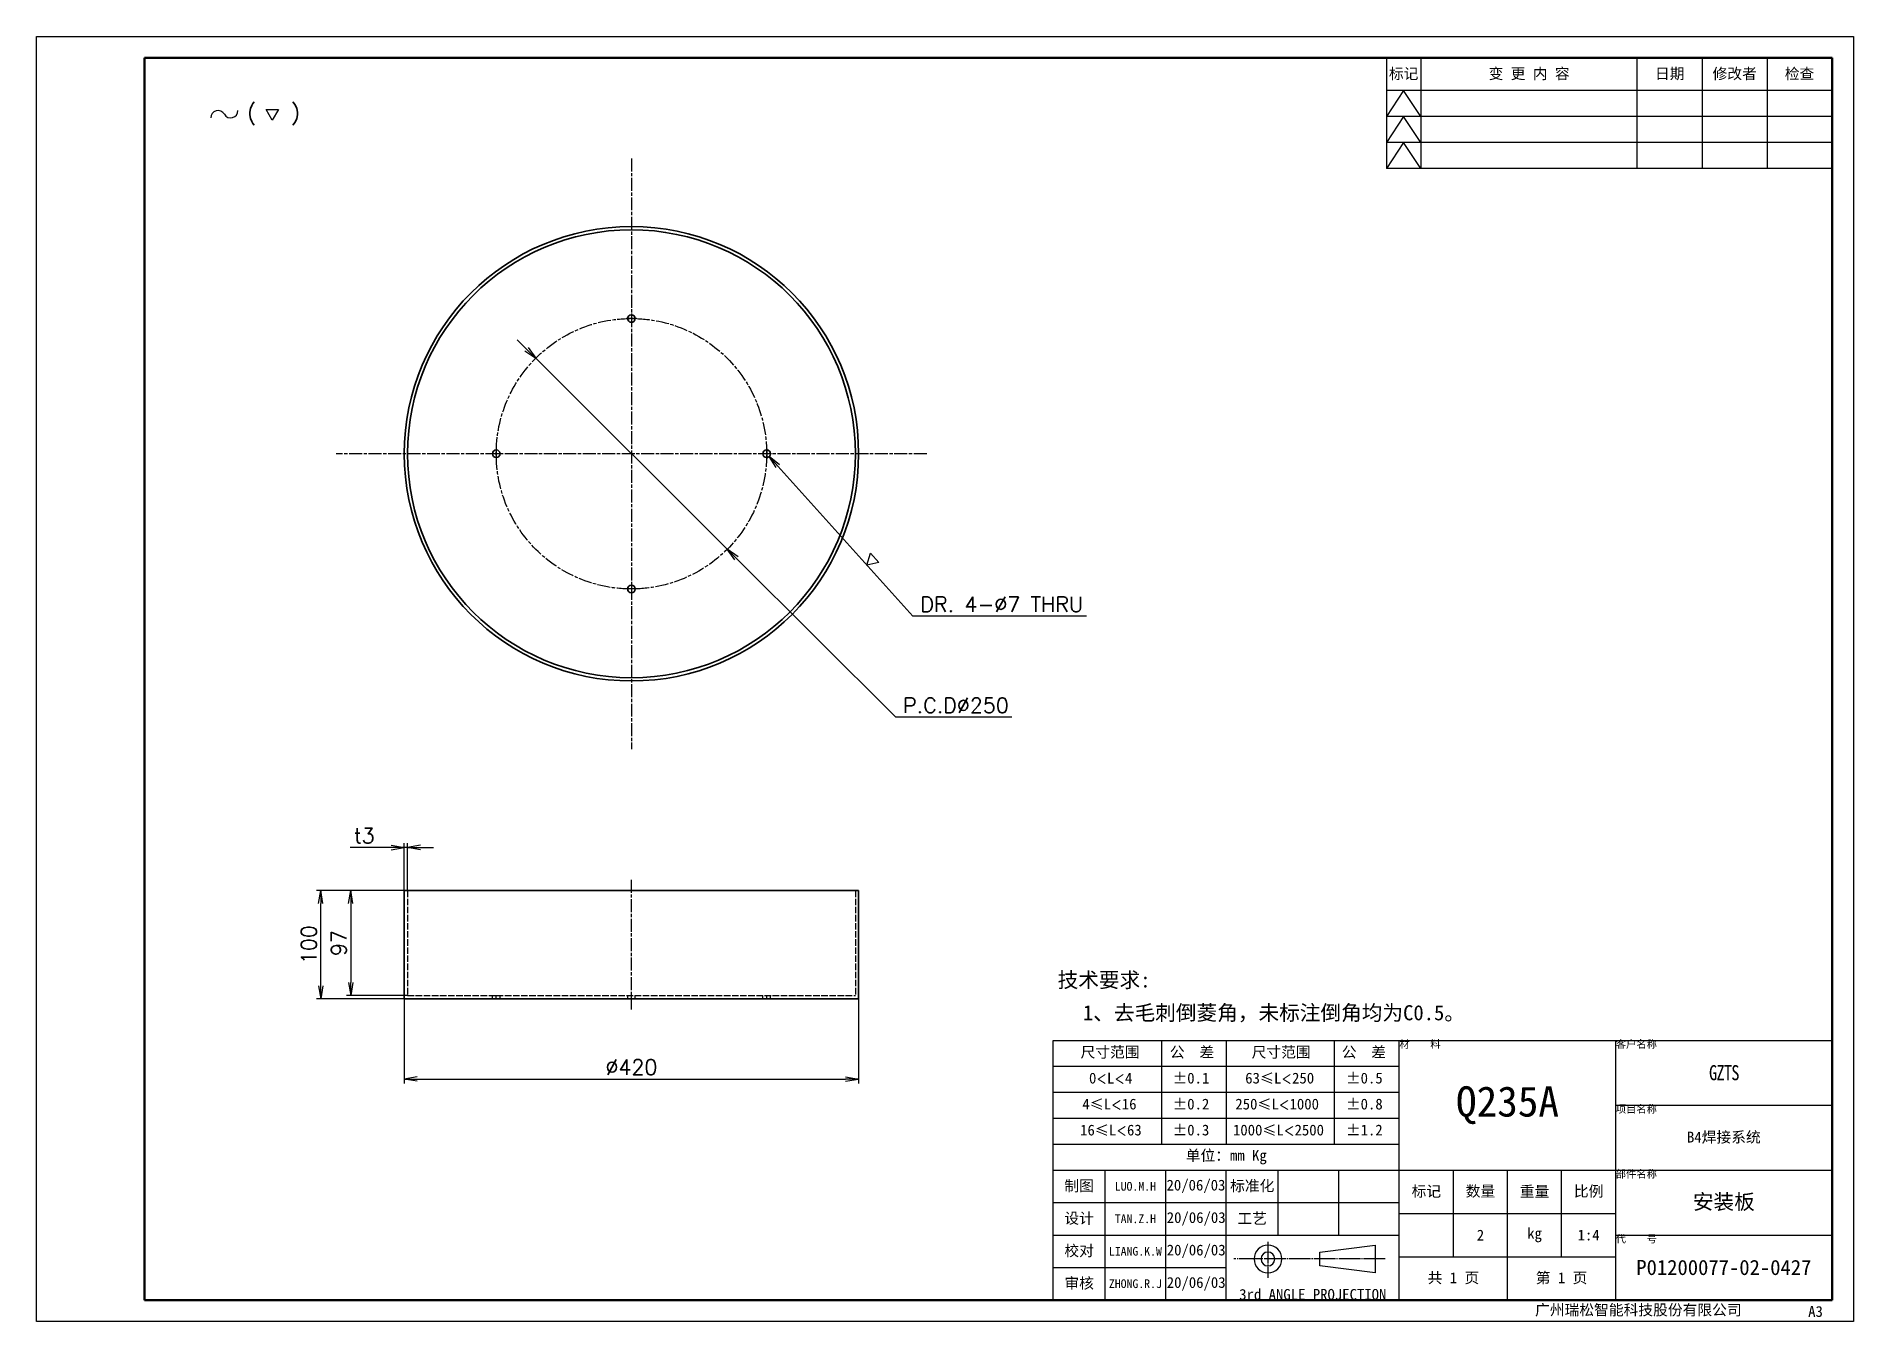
# Model space of a CAD drawing. Header units: millimetres. Extents: x -73083 to 81340, y -6859 to 6812.
# Drawn here: x 71166 to 72846, y -6850 to -5662 of the extents above; entities that cross this region are included whole.
import ezdxf

# ---------------------------------------------------------------- set-up
doc = ezdxf.new("R2010")
doc.units = ezdxf.units.MM
for name, pattern in [('AM_ISO02W050', [7.5, 6, -1.5]), ('AM_ISO08W050', [18, 12, -1.5, 3, -1.5]), ('CENTER-HOKUTO', [23, 20, -1, 1, -1])]:
    doc.linetypes.add(name, pattern=pattern)
doc.layers.add('A3', color=7, linetype='Continuous', plot=False)
for name, color, linetype, lineweight in [('AM_7', 2, 'AM_ISO08W050', 25), ('AM_HID', 1, 'AM_ISO02W050', 25), ('AM_VIS', 7, 'Continuous', 50), ('SOLID LINE', 7, 'Continuous', 30)]:
    doc.layers.add(name, color=color, linetype=linetype, lineweight=lineweight)
doc.layers.add('title_frame', color=7, linetype='Continuous')
doc.layers.add('word_dim', color=253, linetype='Continuous')
doc.styles.get("Standard").update_dxf_attribs({"font": 'romans.shx', "bigfont": 'bigfont.shx'})
doc.dimstyles.new('RS-1-4', dxfattribs={"dimscale": 4, "dimtxt": 3.5, "dimasz": 3, "dimexe": 1, "dimexo": 0, "dimgap": 1, "dimtad": 3, "dimdec": 4, "dimdsep": 46, "dimtxsty": 'Standard', "dimblk1": 'OPEN', "dimblk2": 'OPEN', "dimsah": 1, "dimcen": 0, "dimclrd": 256, "dimclre": 256, "dimclrt": 3, "dimadec": 0, "dimazin": 0, "dimtfac": 1, "dimtdec": 4, "dimtmove": 0, "dimatfit": 3, "dimfxl": 0, "dimtolj": 1, "dimtzin": 0, "dimarcsym": 0})
doc.dimstyles.new('RS-1-4$3', dxfattribs={"dimscale": 4, "dimtxt": 3.5, "dimasz": 3, "dimexe": 1, "dimexo": 0, "dimgap": 1, "dimtad": 3, "dimtoh": 1, "dimdec": 4, "dimdsep": 46, "dimtxsty": 'Standard', "dimblk1": 'OPEN', "dimblk2": 'OPEN', "dimsah": 1, "dimcen": 0, "dimclrd": 256, "dimclre": 256, "dimclrt": 3, "dimadec": 0, "dimazin": 0, "dimtfac": 1, "dimtdec": 4, "dimtmove": 0, "dimatfit": 3, "dimfxl": 0, "dimtolj": 1, "dimtzin": 0, "dimarcsym": 0})

msp = doc.modelspace()

# ---------------------------------------------------------------- texts
at = {"layer": 'SOLID LINE', "ltscale": 0.5}
for s, insert, char_height, width, attachment_point in [('\\pt60;{\\fSimHei|b0|i0|c134|p2;\\C3;标记}', (72429.88988, -5697.23244), 10, 32, 5), ('\\pt60;{\\fSimHei|b0|i0|c134|p2;\\C3;变 更 内 容}', (72545.88988, -5697.23244), 10, 200, 5), ('\\pt60;{\\fSimHei|b0|i0|c134|p2;\\C3;日期}', (72675.88988, -5697.23244), 10, 60, 5), ('\\pt60;{\\fSimHei|b0|i0|c134|p2;\\C3;修改者}', (72735.88988, -5697.23244), 10, 60, 5), ('\\pt60;{\\fSimHei|b0|i0|c134|p2;\\C3;检查}', (72795.88988, -5697.23244), 10, 60, 5), ('\\pt84;{\\fSimHei|b0|i0|c134|p2;\\C3;技术要求:}', (72110.0036, -6527.38999), 14, 120.242104, 1), ('\\pt84;{\\fSimHei|b0|i0|c134|p2;\\C3;\\P1、去毛刺倒菱角，未标注倒角均为C0.5。}', (72133.40089, -6534.35483), 14, 446.3637409, 1), ('\\pt60;{\\fSimHei|b0|i0|c134|p2;\\C3;尺寸范围}', (72131.16973, -6596.11669), 10, 181.2060754, 1), ('\\pt60;{\\fSimHei|b0|i0|c134|p2;\\C3;公  差}', (72213.78469, -6596.11669), 10, 181.2060754, 1), ('\\pt60;{\\fSimHei|b0|i0|c134|p2;\\C3;尺寸范围}', (72289.35954, -6596.11669), 10, 181.2060754, 1), ('\\pt60;{\\fSimHei|b0|i0|c134|p2;\\C3;公  差}', (72372.71412, -6596.11669), 10, 181.2060754, 1), ('{\\fSimHei|b0|i0|c134|p2;\\C3;材    料}', (72425.88988, -6590.23244), 7, 200, 1), ('\\pt42;{\\fSimHei|b0|i0|c134|p2;\\C3;客户名称}', (72625.88988, -6590.23244), 7, 200, 1), ('\\pt60;{\\fSimHei|b0|i0|c134|p2;\\C3;%%P0.1}', (72216.21924, -6620.11669), 10, 181.2060754, 1), ('\\pt60;{\\fSimHei|b0|i0|c134|p2;\\C3;%%P0.5}', (72376.50055, -6620.11669), 10, 181.2060754, 1), ('{\\fSimHei|b0|i0|c134|p2;\\W0.8;\\T0.9;\\C3;GZTS}', (72725.88988, -6620.23244), 14, 200, 5), ('\\pt60;{\\fSimHei|b0|i0|c134|p2;\\C3;0\\Fromans,bigfont|c134;\\H0.9583x;<\\fSimHei|b0|i0|c134|p2;\\H1.044x;L\\Fromans,bigfont|c134;\\H0.9583x;<\\fSimHei|b0|i0|c134|p2;\\H1.044x;4}', (72139.01201, -6620.11669), 10, 181.2060754, 1), ('\\pt60;{\\fSimHei|b0|i0|c134|p2;\\C3;63\\H0.9583x;≤\\H1.044x;L\\Fromans,bigfont|c134;\\H0.9579x;<\\fSimHei|b0|i0|c134|p2;\\H1.044x;250}', (72283.4246, -6620.11669), 10, 181.2060754, 1), ('\\pt168;{\\fSimHei|b0|i0|c134|p2;\\C3;Q235A}', (72525.88988, -6650.23244), 28, 200, 5), ('\\pt60;{\\fSimHei|b0|i0|c134|p2;\\C3;4\\H0.9583x;≤\\H1.043x;L\\Fromans,bigfont|c134;\\H0.9588x;<\\fSimHei|b0|i0|c134|p2;\\H1.043x;16}', (72132.87594, -6644.11669), 10, 181.2060754, 1), ('\\pt60;{\\fSimHei|b0|i0|c134|p2;\\C3;%%P0.2}', (72216.21924, -6644.11669), 10, 181.2060754, 1), ('\\pt60;{\\fSimHei|b0|i0|c134|p2;\\C3;250\\H0.9583x;≤\\H1.044x;L\\Fromans,bigfont|c134;\\H0.9579x;<\\fSimHei|b0|i0|c134|p2;\\H1.044x;1000}', (72274.29404, -6644.11669), 10, 181.2060754, 1), ('\\pt60;{\\fSimHei|b0|i0|c134|p2;\\C3;%%P0.8}', (72376.50055, -6644.11669), 10, 181.2060754, 1), ('\\pt42;{\\fSimHei|b0|i0|c134|p2;\\C3;项目名称}', (72625.88988, -6650.23244), 7, 200, 1), ('\\pt60;{\\fSimHei|b0|i0|c134|p2;\\C3;16\\H0.9583x;≤\\H1.044x;L\\Fromans,bigfont|c134;\\H0.9579x;<\\fSimHei|b0|i0|c134|p2;\\H1.044x;63}', (72130.81575, -6668.11669), 10, 181.2060754, 1), ('\\pt60;{\\fSimHei|b0|i0|c134|p2;\\C3;%%P0.3}', (72216.21924, -6668.11669), 10, 181.2060754, 1), ('\\pt60;{\\fSimHei|b0|i0|c134|p2;\\C3;%%P1.2}', (72376.50055, -6668.11669), 10, 181.2060754, 1), ('{\\fSimHei|b0|i0|c134|p2;\\C3;B4焊接系统}', (72725.88988, -6680.23244), 10, 200, 5), ('\\pt60;{\\fSimHei|b0|i0|c134|p2;\\C3;单位：mm Kg}', (72265.88988, -6698.23244), 10, 320, 5), ('\\pt60;{\\fSimHei|b0|i0|c134|p2;\\C3;制图}', (72129.88988, -6725.23244), 10, 48, 5), ('\\pt60;{\\fSimHei|b0|i0|c134|p2;\\C3;20/06/03}', (72237.88988, -6725.23244), 10, 56, 5), ('\\pt60;{\\fSimHei|b0|i0|c134|p2;\\C3;标准化}', (72289.88988, -6725.23244), 10, 48, 5), ('\\pt42;{\\fSimHei|b0|i0|c134|p2;\\C3;部件名称}', (72625.88988, -6710.23244), 7, 200, 1), ('\\pt288;{\\fSimHei|b0|i0|c134|p2;\\H0.8x;\\C3;LUO.M.H}', (72181.88988, -6725.23244), 10, 56, 5), ('\\pt60;{\\fSimHei|b0|i0|c134|p2;\\C3;标记}', (72450.88988, -6730.23244), 10, 50, 5), ('\\pt60;{\\fSimHei|b0|i0|c134|p2;\\C3;数量}', (72500.88988, -6730.23244), 10, 50, 5), ('\\pt60;{\\fSimHei|b0|i0|c134|p2;\\C3;重量}', (72550.88988, -6730.23244), 10, 50, 5), ('\\pt60;{\\fSimHei|b0|i0|c134|p2;\\C3;比例}', (72600.88988, -6730.23244), 10, 50, 5), ('{\\fSimHei|b0|i0|c134|p2;\\C3;安装板}', (72725.88988, -6740.23244), 14, 200, 5), ('\\pt60;{\\fSimHei|b0|i0|c134|p2;\\C3;设计}', (72129.88988, -6755.23244), 10, 48, 5), ('\\pt288;{\\fSimHei|b0|i0|c134|p2;\\H0.8x;\\C3;TAN.Z.H}', (72181.88988, -6755.23244), 10, 56, 5), ('\\pt60;{\\fSimHei|b0|i0|c134|p2;\\C3;20/06/03}', (72238.09242, -6755.23244), 10, 55.5949143, 5), ('\\pt60;{\\fSimHei|b0|i0|c134|p2;\\C3;工艺}', (72289.88988, -6755.23244), 10, 48, 5), ('\\pt60;{\\fSimHei|b0|i0|c134|p2;\\C3;2}', (72500.88988, -6770.23244), 10, 50, 5), ('\\pt60;{\\fSimHei|b0|i0|c134|p2;\\C3;kg}', (72550.88988, -6770.23244), 10, 50, 5), ('\\pt60;{\\fSimHei|b0|i0|c134|p2;\\C3;1:4}', (72600.88988, -6770.23244), 10, 50, 5), ('\\pt42;{\\fSimHei|b0|i0|c134|p2;\\C3;代    号}', (72625.88988, -6770.23244), 7, 200, 1), ('\\pt60;{\\fSimHei|b0|i0|c134|p2;\\C3;校对}', (72129.88988, -6785.23244), 10, 48, 5), ('\\pt288;{\\fSimHei|b0|i0|c134|p2;\\H0.8x;\\C3;LIANG.K.W}', (72181.88988, -6785.23244), 10, 56, 5), ('\\pt60;{\\fSimHei|b0|i0|c134|p2;\\C3;20/06/03}', (72238.09242, -6785.23244), 10, 55.5949143, 5), ('\\pt60;{\\fSimHei|b0|i0|c134|p2;\\C3;共 1 页}', (72475.88988, -6810.23244), 10, 100, 5), ('\\pt60;{\\fSimHei|b0|i0|c134|p2;\\C3;第 1 页}', (72575.88988, -6810.23244), 10, 100, 5), ('{\\fSimHei|b0|i0|c134|p2;\\C3;P01200077-02-0427}', (72725.88988, -6800.23244), 14, 200, 5), ('\\pt60;{\\fSimHei|b0|i0|c134|p2;\\C3;审核}', (72129.88988, -6815.23244), 10, 48, 5), ('\\pt288;{\\fSimHei|b0|i0|c134|p2;\\H0.8x;\\C3;ZHONG.R.J}', (72181.88988, -6815.23244), 10, 56, 5), ('\\pt60;{\\fSimHei|b0|i0|c134|p2;\\C3;20/06/03}', (72238.09242, -6815.23244), 10, 55.5949143, 5), ('{\\fSimHei|b0|i0|c134|p2;\\C3;3rd ANGLE PROJECTION}', (72345.88988, -6830.23244), 10, 160, 8), ('\\pt60;{\\fSimHei|b0|i0|c134|p2;\\C3;广州瑞松智能科技股份有限公司}', (72551.36433, -6834.37435), 10, 314.2472326, 1), ('\\pt60;{\\fSimHei|b0|i0|c134|p2;\\C3;A3}', (72803.84536, -6835.82206), 10, 314.2472326, 1)]:
    msp.add_mtext(s, dxfattribs=dict(at, insert=insert, char_height=char_height, width=width, attachment_point=attachment_point))
at = {"layer": 'SOLID LINE', "ltscale": 0.5, "insert": (72272.09925, -6668.11669), "char_height": 10, "width": 181.2060754, "attachment_point": 1, "line_spacing_factor": 0.72}
msp.add_mtext('\\pt60;{\\fSimHei|b0|i0|c134|p2;\\C3;1000\\H0.9583x;≤\\H1.044x;L\\Fromans,bigfont|c134;\\H0.9579x;<\\fSimHei|b0|i0|c134|p2;\\H1.044x;2500}', dxfattribs=at)

# ---------------------------------------------------------------- blocks, each defined once
blk = doc.blocks.new('_Open')
at = {"color": 0, "lineweight": -2}
for p, q in [((-1, 0.17), (0, 0)), ((-1, -0.17), (0, 0)), ((0, 0), (-1, 0))]:
    blk.add_line(p, q, dxfattribs=at)
blk = doc.blocks.new('*D733')
at = {"layer": 'DEFPOINTS', "color": 0, "linetype": 'Continuous', "ltscale": 12}
for p in [(71838.7, -6045.4), (71843.4, -6050.6)]:
    blk.add_point(p, dxfattribs=at)
at = {"layer": 'word_dim', "linetype": 'Continuous', "lineweight": -2, "ltscale": 12}
for p, q in [((71976, -6198.2), (71851.4, -6059.6)), ((72136.8, -6198.2), (71976, -6198.2))]:
    blk.add_line(p, q, dxfattribs=at)
at = {"layer": 'word_dim', "linetype": 'Continuous', "lineweight": -2, "ltscale": 12, "xscale": 12, "yscale": 12, "zscale": 12, "rotation": 131.9481156357687}
blk.add_blockref('_Open', (71843.4, -6050.6), dxfattribs=at)
at = {"layer": 'word_dim', "color": 3, "linetype": 'Continuous', "ltscale": 12, "insert": (72058.4, -6187.2), "char_height": 14, "attachment_point": 5}
blk.add_mtext('\\A1;DR. 4-∅7 THRU', dxfattribs=at)
blk = doc.blocks.new('shiage1')
at = {"layer": 'word_dim', "color": 3, "linetype": 'Continuous'}
for p, q in [((0, 0), (-1.44, 2.5)), ((-1.44, 2.5), (1.44, 2.5)), ((1.44, 2.5), (0, 0))]:
    blk.add_line(p, q, dxfattribs=at)
blk = doc.blocks.new('*D734')
at = {"layer": 'DEFPOINTS', "color": 0, "linetype": 'Continuous', "ltscale": 12}
for p in [(71506, -6551.8), (71926, -6551.8), (71926, -6626)]:
    blk.add_point(p, dxfattribs=at)
at = {"layer": 'word_dim', "linetype": 'Continuous', "lineweight": -2, "ltscale": 12}
for p, q in [((71506, -6551.8), (71506, -6630)), ((71926, -6551.8), (71926, -6630)), ((71518, -6626), (71914, -6626))]:
    blk.add_line(p, q, dxfattribs=at)
at = {"layer": 'word_dim', "linetype": 'Continuous', "lineweight": -2, "ltscale": 12, "xscale": 12, "yscale": 12, "zscale": 12, "rotation": 180}
blk.add_blockref('_Open', (71506, -6626), dxfattribs=at)
at = {"layer": 'word_dim', "linetype": 'Continuous', "lineweight": -2, "ltscale": 12, "xscale": 12, "yscale": 12, "zscale": 12}
blk.add_blockref('_Open', (71926, -6626), dxfattribs=at)
at = {"layer": 'word_dim', "color": 3, "linetype": 'Continuous', "ltscale": 12, "insert": (71716, -6615), "char_height": 14, "attachment_point": 5}
blk.add_mtext('\\A1;%%C420', dxfattribs=at)
blk = doc.blocks.new('*D735')
at = {"layer": 'DEFPOINTS', "color": 0, "linetype": 'Continuous', "ltscale": 12}
for p in [(71509, -6412), (71506, -6451.8), (71509, -6451.8)]:
    blk.add_point(p, dxfattribs=at)
at = {"layer": 'word_dim', "linetype": 'Continuous', "lineweight": -2, "ltscale": 12}
for p, q in [((71494, -6412), (71456, -6412)), ((71506, -6451.8), (71506, -6408)), ((71509, -6412), (71506, -6412)), ((71509, -6451.8), (71509, -6408)), ((71521, -6412), (71533, -6412))]:
    blk.add_line(p, q, dxfattribs=at)
at = {"layer": 'word_dim', "linetype": 'Continuous', "lineweight": -2, "ltscale": 12, "xscale": 12, "yscale": 12, "zscale": 12}
blk.add_blockref('_Open', (71506, -6412), dxfattribs=at)
at = {"layer": 'word_dim', "linetype": 'Continuous', "lineweight": -2, "ltscale": 12, "xscale": 12, "yscale": 12, "zscale": 12, "rotation": 180}
blk.add_blockref('_Open', (71509, -6412), dxfattribs=at)
at = {"layer": 'word_dim', "color": 3, "linetype": 'Continuous', "ltscale": 12, "insert": (71469, -6401), "char_height": 14, "attachment_point": 5}
blk.add_mtext('\\A1;t3', dxfattribs=at)
blk = doc.blocks.new('*D736')
at = {"layer": 'DEFPOINTS', "color": 0, "linetype": 'Continuous', "ltscale": 12}
for p in [(71428.8, -6451.8), (71506, -6451.8), (71506, -6551.8)]:
    blk.add_point(p, dxfattribs=at)
at = {"layer": 'word_dim', "linetype": 'Continuous', "lineweight": -2, "ltscale": 12}
for p, q in [((71506, -6451.8), (71424.8, -6451.8)), ((71428.8, -6539.8), (71428.8, -6463.8)), ((71506, -6551.8), (71424.8, -6551.8))]:
    blk.add_line(p, q, dxfattribs=at)
at = {"layer": 'word_dim', "linetype": 'Continuous', "lineweight": -2, "ltscale": 12, "xscale": 12, "yscale": 12, "zscale": 12}
for p, rotation in [((71428.8, -6451.8), 90), ((71428.8, -6551.8), 270)]:
    blk.add_blockref('_Open', p, dxfattribs=dict(at, rotation=rotation))
at = {"layer": 'word_dim', "color": 3, "linetype": 'Continuous', "ltscale": 12, "insert": (71417.8, -6501.8), "char_height": 14, "attachment_point": 5, "rotation": 90}
blk.add_mtext('\\A1;100', dxfattribs=at)
blk = doc.blocks.new('*D737')
at = {"layer": 'DEFPOINTS', "color": 0, "linetype": 'Continuous', "ltscale": 12}
for p in [(71506, -6451.8), (71456.5, -6548.8), (71509, -6548.8)]:
    blk.add_point(p, dxfattribs=at)
at = {"layer": 'word_dim', "linetype": 'Continuous', "lineweight": -2, "ltscale": 12}
for p, q in [((71506, -6451.8), (71452.5, -6451.8)), ((71456.5, -6463.8), (71456.5, -6536.8)), ((71509, -6548.8), (71452.5, -6548.8))]:
    blk.add_line(p, q, dxfattribs=at)
at = {"layer": 'word_dim', "linetype": 'Continuous', "lineweight": -2, "ltscale": 12, "xscale": 12, "yscale": 12, "zscale": 12}
for p, rotation in [((71456.5, -6451.8), 90), ((71456.5, -6548.8), 270)]:
    blk.add_blockref('_Open', p, dxfattribs=dict(at, rotation=rotation))
at = {"layer": 'word_dim', "color": 3, "linetype": 'Continuous', "ltscale": 12, "insert": (71445.5, -6500.3), "char_height": 14, "attachment_point": 5, "rotation": 90}
blk.add_mtext('\\A1;97', dxfattribs=at)
blk = doc.blocks.new('*D738')
at = {"layer": 'DEFPOINTS', "color": 0, "linetype": 'Continuous', "ltscale": 5}
for p in [(71627.5, -5959.8), (71804.6, -6136.3)]:
    blk.add_point(p, dxfattribs=at)
at = {"layer": 'word_dim', "linetype": 'Continuous', "lineweight": -2, "ltscale": 5}
for p, q in [((71619, -5951.3), (71610.5, -5942.8)), ((71627.5, -5959.8), (71804.6, -6136.3)), ((71960.3, -6291.6), (71813.1, -6144.8)), ((72067.7, -6291.6), (71960.3, -6291.6))]:
    blk.add_line(p, q, dxfattribs=at)
at = {"layer": 'word_dim', "linetype": 'Continuous', "lineweight": -2, "ltscale": 5, "xscale": 12, "yscale": 12, "zscale": 12}
for p, rotation in [((71627.5, -5959.8), 315.0909261131009), ((71804.6, -6136.3), 135.0909261131008)]:
    blk.add_blockref('_Open', p, dxfattribs=dict(at, rotation=rotation))
at = {"layer": 'word_dim', "color": 3, "linetype": 'Continuous', "ltscale": 5, "insert": (72016, -6280.6), "char_height": 14, "attachment_point": 5}
blk.add_mtext('\\A1;P.C.D∅250', dxfattribs=at)
blk = doc.blocks.new('shiage0')
at = {"layer": 'word_dim', "color": 3, "linetype": 'Continuous'}
for centre, start, end in [((1.69, 0), 30, 180), ((4.61, 1.69), 210, 0)]:
    blk.add_arc(centre, 1.69, start, end, dxfattribs=at)
blk = doc.blocks.new('12')
at = {"layer": 'title_frame', "color": 3, "linetype": 'Continuous'}
blk.add_lwpolyline([(20.46, 3.03), (19.01, 5.53), (21.9, 5.53)], close=True, dxfattribs=at)
blk.add_blockref('shiage0', (6.23, 3.56), dxfattribs=at)
blk.add_text('(   )', height=3.5, dxfattribs=at).set_placement((14.64, 3.08))

# ---------------------------------------------------------------- dimensions: what is measured, and where the dimension line sits
at = {"layer": 'word_dim', "linetype": 'Continuous', "ltscale": 5}
dim = msp.add_diameter_dim_2p(p1=(71627.51049, -5959.79113), p2=(71804.5675, -6136.28707), text='P.C.D<>', dimstyle='RS-1-4$3', dxfattribs=at)
dim.commit()
dim.dimension.update_dxf_attribs({"geometry": '*D738', "text_midpoint": (72016.01512, -6291.57437), "dimtype": 163})
at = {"layer": 'word_dim', "linetype": 'Continuous', "ltscale": 12}
dim = msp.add_diameter_dim_2p(p1=(71838.70037, -6045.43597), p2=(71843.37957, -6050.64223), text='DR. 4-<> THRU', dimstyle='RS-1-4', override={"dimtoh": 1, "dimtofl": 0}, dxfattribs=at)
dim.commit()
dim.dimension.update_dxf_attribs({"geometry": '*D733', "text_midpoint": (72058.3574, -6198.15323), "dimtype": 163})
dim = msp.add_linear_dim(base=(71509.03846, -6412.02423), p1=(71506.03846, -6451.79972), p2=(71509.03846, -6451.79972), text='t<>', dimstyle='RS-1-4', dxfattribs=at)
dim.commit()
dim.dimension.update_dxf_attribs({"geometry": '*D735', "text_midpoint": (71469.03846, -6412.02423), "dimtype": 160})
dim = msp.add_linear_dim(base=(71428.78489, -6451.79972), p1=(71506.03944, -6551.79984), p2=(71506.03846, -6451.79972), angle=90, dimstyle='RS-1-4', override={"dimdec": 0}, dxfattribs=at)
dim.commit()
dim.dimension.update_dxf_attribs({"geometry": '*D736', "text_midpoint": (71417.78489, -6501.79978)})
dim = msp.add_linear_dim(base=(71456.46752, -6548.79972), p1=(71506.03846, -6451.79972), p2=(71509.03944, -6548.79972), angle=90, dimstyle='RS-1-4', dxfattribs=at)
dim.commit()
dim.dimension.update_dxf_attribs({"geometry": '*D737', "text_midpoint": (71445.46752, -6500.29972)})
dim = msp.add_linear_dim(base=(71926.03944, -6625.96364), p1=(71506.03944, -6551.79984), p2=(71926.03944, -6551.79643), text='%%C<>', dimstyle='RS-1-4', dxfattribs=at)
dim.commit()
dim.dimension.update_dxf_attribs({"geometry": '*D734', "text_midpoint": (71716.03944, -6614.96364)})

# ---------------------------------------------------------------- linework, layer by layer
at = {"color": 7, "lineweight": 35}
for p, q in [((71506.0385, -6451.79813), (71506.0385, -6551.79813)), ((71506.0385, -6451.79813), (71926.0385, -6451.79813)), ((71926.0385, -6451.79813), (71926.0385, -6551.79813)), ((71506.0385, -6551.79813), (71926.0385, -6551.79813))]:
    msp.add_line(p, q, dxfattribs=at)
for centre, radius in [((71716.03899, -6048.0391), 210), ((71716.03899, -6048.0391), 207), ((71716.0385, -5923.0391), 3.5), ((71591.03899, -6048.03959), 3.5), ((71841.03899, -6048.03861), 3.5), ((71716.03948, -6173.0391), 3.5)]:
    msp.add_circle(centre, radius, dxfattribs=at)
at = {"layer": 'A3', "linetype": 'Continuous'}
msp.add_lwpolyline([(71165.88988, -5662.23244), (72845.88988, -5662.23244), (72845.88988, -6850.23244), (71165.88988, -6850.23244)], close=True, dxfattribs=at)
at = {"layer": 'AM_7'}
for p, q in [((71716.03899, -5775.0391), (71716.03899, -6321.03935)), ((71989.03899, -6048.0391), (71443.03899, -6048.0391)), ((71716.03899, -6561.79813), (71716.0385, -6441.79813))]:
    msp.add_line(p, q, dxfattribs=at)
at = {"layer": 'AM_7', "ltscale": 0.227502}
for p, q in [((71720.5888, -5923.0391), (71711.4887, -5923.0391)), ((71716.0385, -5918.48905), (71716.0385, -5927.58915)), ((71591.03899, -6043.48954), (71591.03899, -6052.58964)), ((71841.03899, -6043.48856), (71841.03899, -6052.58866)), ((71716.03948, -6168.48905), (71716.03948, -6177.58915))]:
    msp.add_line(p, q, dxfattribs=at)
at = {"layer": 'AM_7', "ltscale": 0.22749}
for p, q in [((71595.5888, -6048.03959), (71586.48919, -6048.03959)), ((71845.5888, -6048.03861), (71836.48919, -6048.03861)), ((71720.58928, -6173.0391), (71711.48968, -6173.0391))]:
    msp.add_line(p, q, dxfattribs=at)
at = {"layer": 'AM_7', "ltscale": 0.089999}
for p, q in [((71591.0385, -6552.09818), (71591.0385, -6548.49821)), ((71841.0385, -6552.09818), (71841.0385, -6548.49821))]:
    msp.add_line(p, q, dxfattribs=at)
at = {"layer": 'AM_7'}
msp.add_circle((71716.03899, -6048.0391), 125, dxfattribs=at)
at = {"layer": 'AM_HID'}
for p, q in [((71509.0385, -6451.79813), (71509.0385, -6548.79813)), ((71923.0385, -6451.79813), (71923.0385, -6548.79813)), ((71509.0385, -6548.79813), (71923.0385, -6548.79813))]:
    msp.add_line(p, q, dxfattribs=at)
at = {"layer": 'AM_HID', "ltscale": 0.075}
for p, q in [((71587.5385, -6551.79813), (71587.5385, -6548.79813)), ((71594.5385, -6551.79813), (71594.5385, -6548.79813)), ((71712.53801, -6551.79813), (71712.53801, -6548.79813)), ((71712.53899, -6551.79813), (71712.53899, -6548.79813)), ((71719.53801, -6551.79813), (71719.53801, -6548.79813)), ((71719.53899, -6551.79813), (71719.53899, -6548.79813)), ((71837.5385, -6551.79813), (71837.5385, -6548.79813)), ((71844.5385, -6551.79813), (71844.5385, -6548.79813))]:
    msp.add_line(p, q, dxfattribs=at)
at = {"layer": 'AM_VIS', "linetype": 'Continuous'}
for p, q in [((72825.88988, -5682.23244), (71265.88988, -5682.23244)), ((71265.88988, -6830.23244), (71265.88988, -5682.23244)), ((72825.88988, -6830.23244), (72825.88988, -5682.23244)), ((72825.88988, -6830.23244), (71265.88988, -6830.23244))]:
    msp.add_line(p, q, dxfattribs=at)
at = {"layer": 'title_frame', "linetype": 'Continuous'}
for p, q in [((72413.88988, -5682.23244), (72413.88988, -5784.23244)), ((72445.88988, -5682.23244), (72445.88988, -5784.23244)), ((72645.88988, -5784.23244), (72645.88988, -5682.23244)), ((72705.88988, -5682.23244), (72705.88988, -5784.23244)), ((72765.88988, -5682.23244), (72765.88988, -5784.23244)), ((72825.88988, -5784.23244), (72825.88988, -5682.23244)), ((72825.88988, -5712.23244), (72413.88988, -5712.23244)), ((72429.88988, -5712.23244), (72413.88988, -5736.23244)), ((72445.88988, -5736.23244), (72429.88988, -5712.23244)), ((72825.88988, -5736.23244), (72413.88988, -5736.23244)), ((72429.88988, -5736.23244), (72413.88988, -5760.23244)), ((72445.88988, -5760.23244), (72429.88988, -5736.23244)), ((72825.88988, -5760.23244), (72413.88988, -5760.23244)), ((72429.88988, -5760.23244), (72413.88988, -5784.23244)), ((72445.88988, -5784.23244), (72429.88988, -5760.23244)), ((72825.88988, -5784.23244), (72413.88988, -5784.23244)), ((72105.88988, -6590.23244), (72825.88988, -6590.23244)), ((72105.88988, -6830.23244), (72105.88988, -6590.23244)), ((72205.88988, -6590.23244), (72205.88988, -6686.23244)), ((72265.88988, -6590.23244), (72265.88988, -6686.23244)), ((72365.88988, -6686.23244), (72365.88988, -6590.23244)), ((72425.88988, -6830.23244), (72425.88988, -6590.23244)), ((72625.88988, -6830.23244), (72625.88988, -6590.23244)), ((72825.88988, -6830.23244), (72825.88988, -6590.23244)), ((72105.88988, -6614.23244), (72425.88988, -6614.23244)), ((72105.88988, -6638.23244), (72425.88988, -6638.23244)), ((72625.88988, -6650.23244), (72825.88988, -6650.23244)), ((72105.88988, -6662.23244), (72425.88988, -6662.23244)), ((72105.88988, -6686.23244), (72425.88988, -6686.23244)), ((72105.88988, -6710.23244), (72825.88988, -6710.23244)), ((72153.88988, -6830.23244), (72153.88988, -6710.23244)), ((72209.88988, -6830.23244), (72209.88988, -6710.23244)), ((72209.88988, -6830.23244), (72209.88988, -6710.23244)), ((72209.88988, -6830.23244), (72209.88988, -6710.23244)), ((72265.88988, -6830.23244), (72265.88988, -6710.23244)), ((72313.88988, -6770.23244), (72313.88988, -6710.23244)), ((72369.88988, -6770.23244), (72369.88988, -6710.23244)), ((72475.88988, -6790.23244), (72475.88988, -6710.23244)), ((72525.88988, -6830.23244), (72525.88988, -6710.23244)), ((72575.88988, -6790.23244), (72575.88988, -6710.23244)), ((72105.88988, -6740.23244), (72425.88988, -6740.23244)), ((72425.88988, -6750.23244), (72625.88988, -6750.23244)), ((72105.88988, -6770.23244), (72425.88988, -6770.23244)), ((72625.88988, -6770.23244), (72825.88988, -6770.23244)), ((72105.88988, -6800.23244), (72265.88988, -6800.23244)), ((72425.88988, -6790.23244), (72625.88988, -6790.23244)), ((72105.88988, -6830.23244), (72825.88988, -6830.23244)), ((72105.88988, -6830.23244), (72825.88988, -6830.23244))]:
    msp.add_line(p, q, dxfattribs=at)
at = {"layer": 'title_frame', "color": 2, "linetype": 'CENTER-HOKUTO'}
for p, q in [((72304.42782, -6776.55876), (72304.42782, -6809.63396)), ((72412.85022, -6792.30276), (72272.81822, -6792.30276))]:
    msp.add_line(p, q, dxfattribs=at)
at = {"layer": 'title_frame', "color": 3, "linetype": 'Continuous'}
for p, q in [((72352.42782, -6785.90276), (72403.62782, -6779.50276)), ((72352.42782, -6798.70276), (72352.42782, -6785.90276)), ((72403.62782, -6779.50276), (72403.62782, -6805.10276)), ((72403.62782, -6805.10276), (72352.42782, -6798.70276))]:
    msp.add_line(p, q, dxfattribs=at)
for radius in [12.8, 6.4]:
    msp.add_arc((72304.42782, -6792.30276), radius, 0, 359.98938268, dxfattribs=at)

# ---------------------------------------------------------------- block references
at = {"layer": 'word_dim', "color": 3, "linetype": 'Continuous', "ltscale": 5, "xscale": 4, "yscale": 4, "zscale": 4}
msp.add_blockref('12', (71302.18455, -5751.84486), dxfattribs=at)
at = {"layer": 'word_dim', "color": 3, "linetype": 'Continuous', "ltscale": 12, "xscale": 3.999999999999016, "yscale": 4, "zscale": 4, "rotation": 311.9481156357787}
msp.add_blockref('shiage1', (71933.53749, -6150.95527), dxfattribs=at)

msp.set_redraw_order([(e.dxf.handle, doc.entitydb.next_handle()) for e in msp.query("TEXT MTEXT ATTDEF DIMENSION ARC_DIMENSION")])  # texts and dimensions are drawn at this point

doc.saveas('drawing.dxf')
